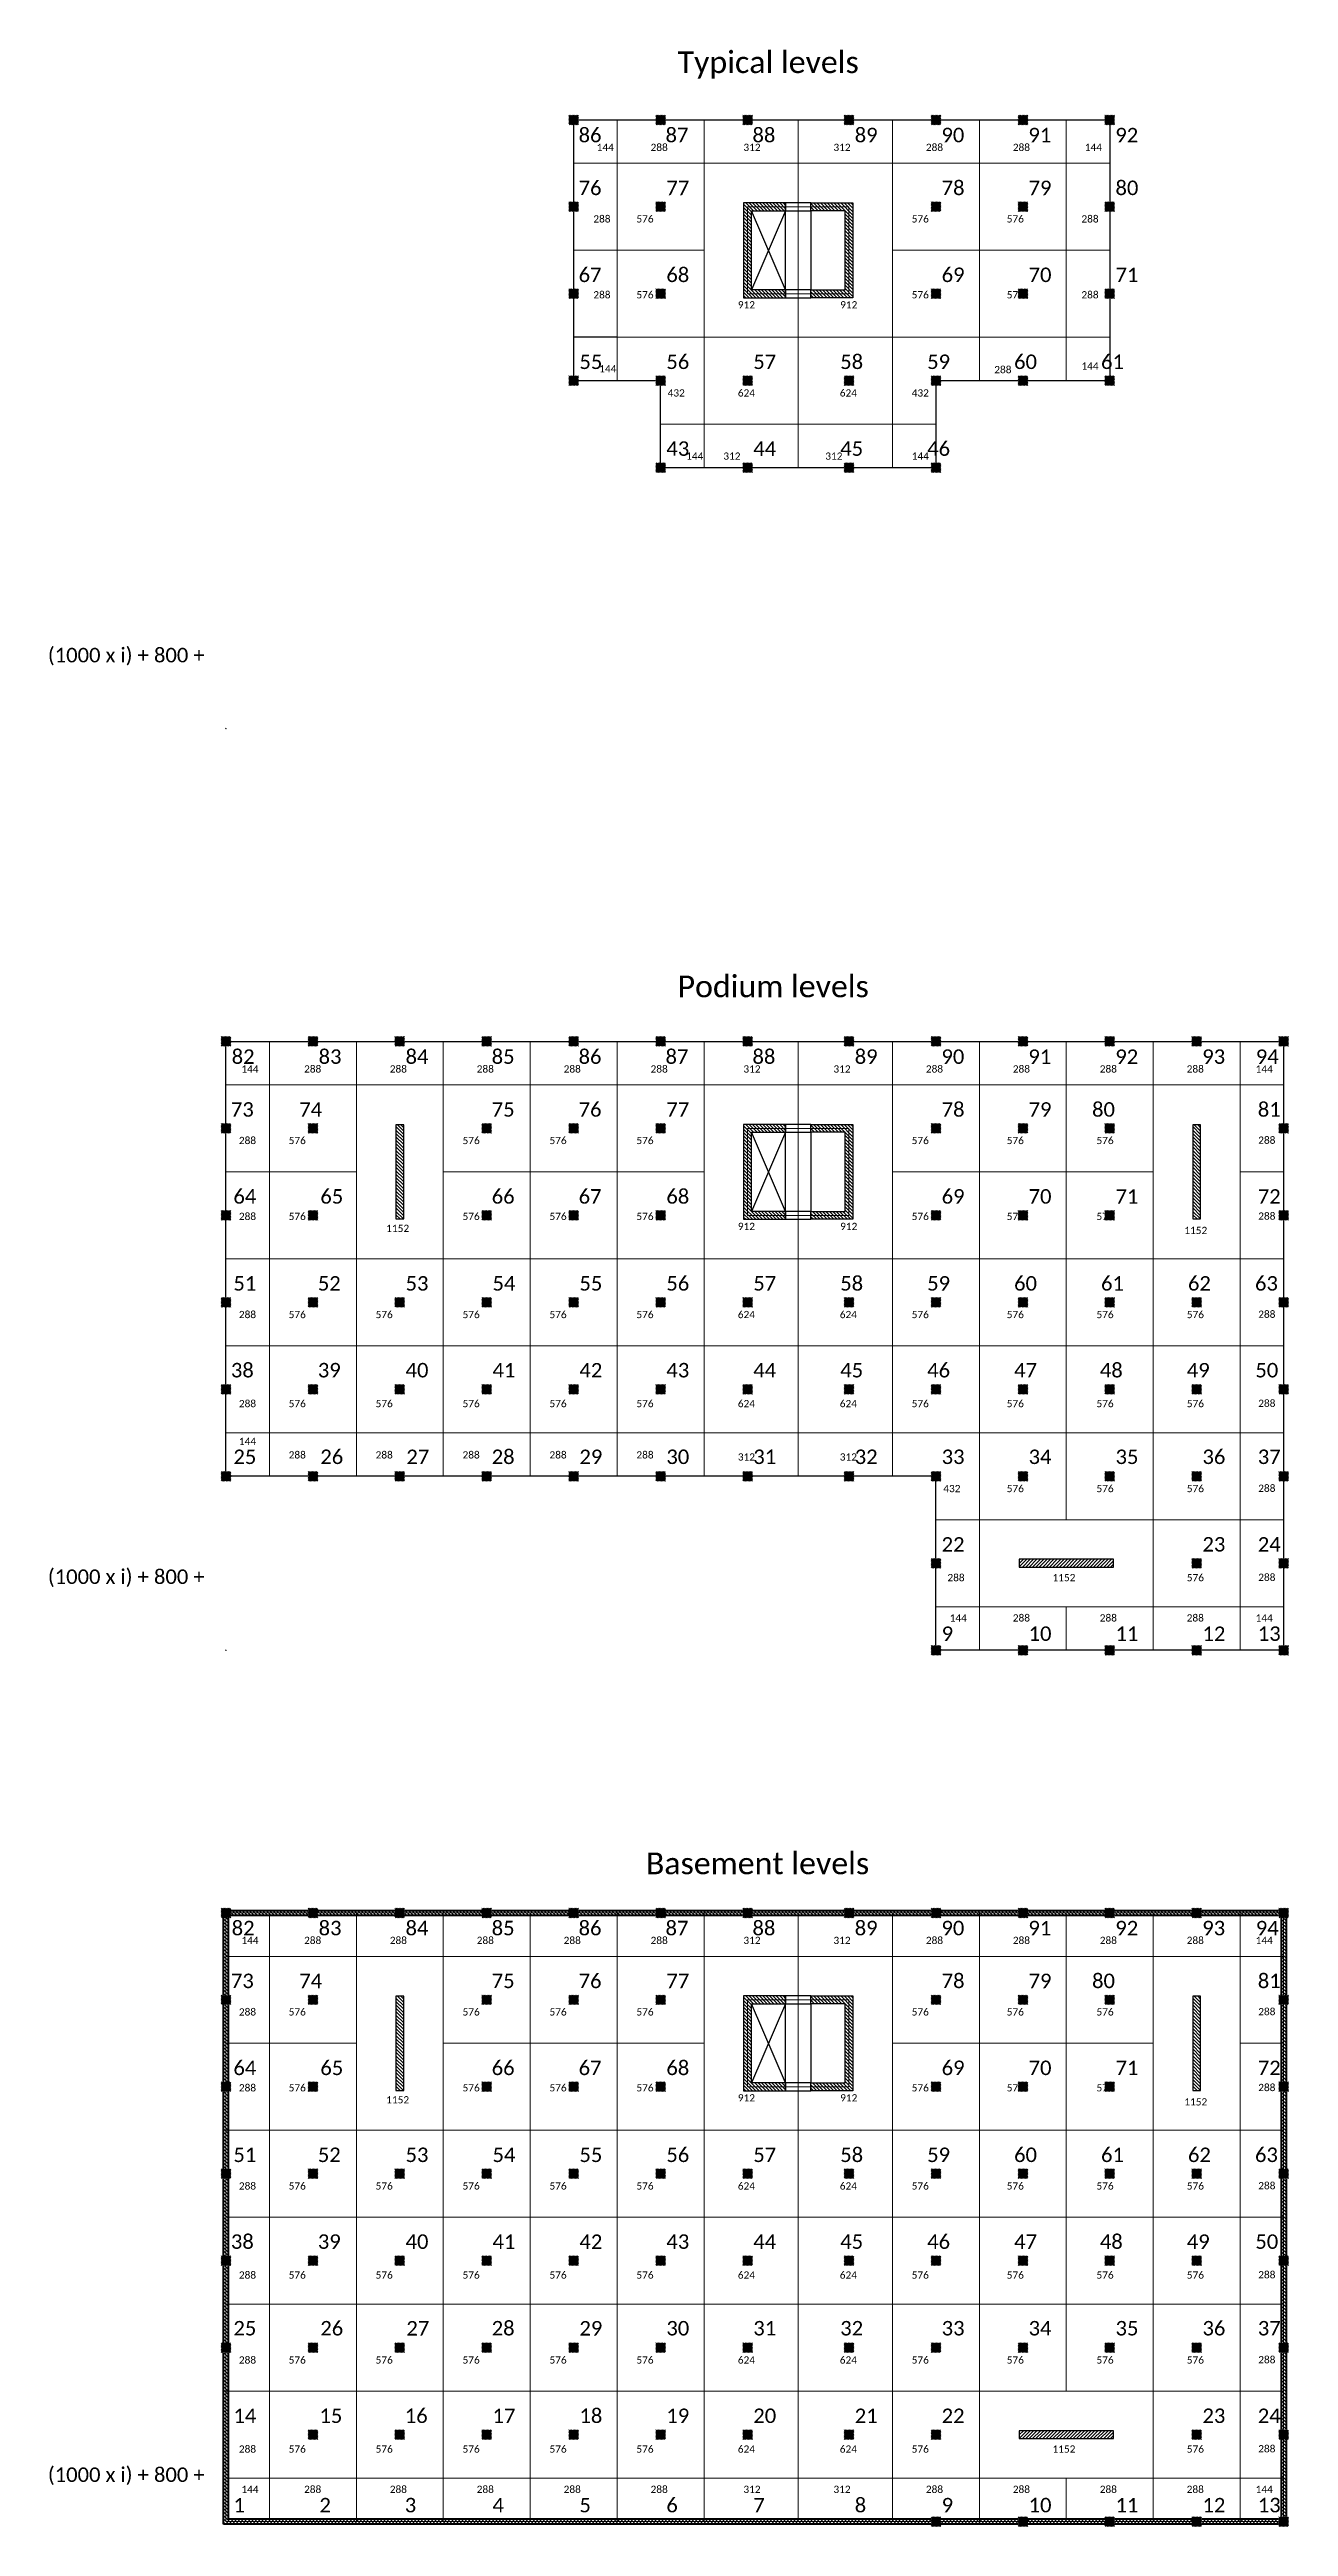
# Model space of a CAD drawing. Header units: inches. Extents: x -30573 to 11520, y -22457 to 4202.
# Drawn here: x -28567 to -24463, y -4001 to 4202 of the extents above; entities that cross this region are included whole.
import ezdxf

# ---------------------------------------------------------------- set-up
doc = ezdxf.new("R2010")
doc.units = ezdxf.units.IN
doc.set_wipeout_variables(frame=1)
doc.header["$PDMODE"] = 35
for name, color, linetype, lineweight in [('CONCRETO1', 6, 'Continuous', 50), ('CONCRETO2', 5, 'Continuous', 30), ('CONCRETO3', 4, 'Continuous', 25), ('CONCRETO7', 8, 'Continuous', 9), ('LAMARILLO', 2, 'Continuous', 15), ('TEXTO', 1, 'Continuous', 13)]:
    doc.layers.add(name, color=color, linetype=linetype, lineweight=lineweight)
doc.styles.add('CopyA1_16', font='calibri.ttf', dxfattribs={"height": 24})
pattern_1 = [(135, (-22807.283, -4080.769), (-5.61266, -5.61266), [])]
pattern_2 = [(135, (-22807.283, -1194.883), (-5.61266, -5.61266), [])]
pattern_3 = [(135, (-22807.283, 1857.094), (-5.61266, -5.61266), [])]

msp = doc.modelspace()

# ---------------------------------------------------------------- texts
at = {"layer": 'LAMARILLO', "char_height": 24, "style": 'CopyA1_16'}
for s, insert, attachment_point in [('144', (-26754.709, 3877.618), 4), ('288', (-26575.985, 3877.618), 4), ('312', (-26268.609, 3877.618), 4), ('312', (-25970.258, 3877.618), 4), ('288', (-25663.985, 3877.618), 4), ('288', (-25375.985, 3877.618), 4), ('144', (-25137.797, 3877.618), 4), ('288', (-26765.601, 3640.742), 4), ('576', (-26622.943, 3640.742), 4), ('576', (-25710.943, 3640.742), 4), ('576', (-25396.149, 3640.742), 4), ('288', (-25148.689, 3640.742), 4), ('288', (-26765.601, 3389.43), 4), ('576', (-26622.943, 3389.43), 4), ('912', (-26286.943, 3356.301), 4), ('912', (-25947.948, 3356.301), 4), ('576', (-25710.943, 3389.43), 4), ('576', (-25396.149, 3389.43), 4), ('288', (-25148.689, 3389.43), 4), ('144', (-26746.202, 3144.549), 4), ('288', (-25437.372, 3141.64), 4), ('144', (-25148.689, 3153.656), 4), ('432', (-26462.616, 3064.397), 6), ('624', (-26286.943, 3064.397), 4), ('624', (-25949.193, 3064.397), 4), ('432', (-25710.943, 3064.397), 4), ('144', (-26458.202, 2855.244), 4), ('312', (-26335.043, 2855.244), 4), ('312', (-25997.292, 2855.244), 4), ('144', (-25710.943, 2855.244), 4), ('144', (-27931.689, 825.641), 4), ('288', (-27723.871, 825.641), 4), ('288', (-27439.985, 825.641), 4), ('288', (-27151.985, 825.641), 4), ('288', (-26863.985, 825.641), 4), ('288', (-26575.985, 825.641), 4), ('312', (-26268.609, 825.641), 4), ('312', (-25970.258, 825.641), 4), ('288', (-25663.985, 825.641), 4), ('288', (-25375.985, 825.641), 4), ('288', (-25087.985, 825.641), 4), ('288', (-24799.985, 825.641), 4), ('144', (-24571.689, 825.641), 4), ('288', (-27939.862, 588.765), 4), ('576', (-27774.943, 588.765), 4), ('576', (-27198.943, 588.765), 4), ('576', (-26910.943, 588.765), 4), ('576', (-26622.943, 588.765), 4), ('576', (-25710.943, 588.765), 4), ('576', (-25396.149, 588.765), 4), ('576', (-25098.877, 588.765), 4), ('288', (-24562.931, 589.822), 4), ('288', (-27939.862, 337.453), 4), ('576', (-27774.943, 337.453), 4), ('576', (-27198.943, 337.453), 4), ('576', (-26910.943, 337.453), 4), ('576', (-26622.943, 337.453), 4), ('576', (-25710.943, 337.453), 4), ('576', (-25396.149, 337.453), 4), ('576', (-25098.877, 337.453), 4), ('288', (-24562.931, 338.509), 4), ('1152', (-27451.734, 297.772), 4), ('912', (-26286.943, 304.324), 4), ('912', (-25947.948, 304.324), 4), ('1152', (-24807.828, 290.944), 4), ('288', (-27939.862, 12.42), 4), ('576', (-27774.943, 12.42), 4), ('576', (-27486.943, 12.42), 4), ('576', (-27198.943, 12.42), 4), ('576', (-26910.943, 12.42), 4), ('576', (-26622.943, 12.42), 4), ('624', (-26286.943, 12.42), 4), ('624', (-25949.193, 12.42), 4), ('576', (-25710.943, 12.42), 4), ('576', (-25396.149, 12.42), 4), ('576', (-25098.877, 12.42), 4), ('576', (-24799.619, 12.42), 4), ('288', (-24562.931, 13.476), 4), ('288', (-27939.862, -282.568), 4), ('576', (-27774.943, -282.568), 4), ('576', (-27486.943, -282.568), 4), ('576', (-27198.943, -282.568), 4), ('576', (-26910.943, -282.568), 4), ('576', (-26622.943, -282.568), 4), ('624', (-26286.943, -282.568), 4), ('624', (-25949.193, -282.568), 4), ('576', (-25710.943, -282.568), 4), ('576', (-25396.149, -282.568), 4), ('576', (-25098.877, -282.568), 4), ('576', (-24799.619, -282.568), 4), ('288', (-24562.931, -281.511), 4), ('144', (-27939.862, -407.488), 4), ('288', (-27774.943, -452.395), 4), ('288', (-27486.943, -452.395), 4), ('288', (-27198.943, -452.395), 4), ('288', (-26910.943, -452.395), 4), ('288', (-26622.943, -452.395), 4), ('312', (-26286.943, -459.257), 4), ('312', (-25949.193, -459.257), 4), ('432', (-25606.254, -563.899), 4), ('576', (-25396.149, -563.899), 4), ('576', (-25098.877, -563.899), 4), ('576', (-24799.619, -563.899), 4), ('288', (-24562.931, -562.842), 4), ('288', (-25592.564, -858.856), 4), ('1152', (-25244.456, -858.856), 4), ('576', (-24799.619, -858.856), 4), ('288', (-24562.931, -857.799), 4), ('144', (-25585.065, -992.255), 4), ('288', (-25375.985, -992.255), 4), ('288', (-25087.985, -992.255), 4), ('288', (-24799.985, -992.255), 4), ('144', (-24571.689, -992.255), 4), ('144', (-27931.689, -2060.245), 4), ('288', (-27723.871, -2060.245), 4), ('288', (-27439.985, -2060.245), 4), ('288', (-27151.985, -2060.245), 4), ('288', (-26863.985, -2060.245), 4), ('288', (-26575.985, -2060.245), 4), ('312', (-26268.609, -2060.245), 4), ('312', (-25970.258, -2060.245), 4), ('288', (-25663.985, -2060.245), 4), ('288', (-25375.985, -2060.245), 4), ('288', (-25087.985, -2060.245), 4), ('288', (-24799.985, -2060.245), 4), ('144', (-24571.689, -2060.245), 4), ('288', (-27939.862, -2297.121), 4), ('576', (-27774.943, -2297.121), 4), ('576', (-27198.943, -2297.121), 4), ('576', (-26910.943, -2297.121), 4), ('576', (-26622.943, -2297.121), 4), ('576', (-25710.943, -2297.121), 4), ('576', (-25396.149, -2297.121), 4), ('576', (-25098.877, -2297.121), 4), ('288', (-24562.931, -2296.064), 4), ('288', (-27939.862, -2548.433), 4), ('576', (-27774.943, -2548.433), 4), ('576', (-27198.943, -2548.433), 4), ('576', (-26910.943, -2548.433), 4), ('576', (-26622.943, -2548.433), 4), ('576', (-25710.943, -2548.433), 4), ('576', (-25396.149, -2548.433), 4), ('576', (-25098.877, -2548.433), 4), ('288', (-24562.931, -2547.377), 4), ('1152', (-27451.734, -2588.114), 4), ('912', (-26286.943, -2581.562), 4), ('912', (-25947.948, -2581.562), 4), ('1152', (-24807.828, -2594.942), 4), ('288', (-27939.862, -2873.466), 4), ('576', (-27774.943, -2873.466), 4), ('576', (-27486.943, -2873.466), 4), ('576', (-27198.943, -2873.466), 4), ('576', (-26910.943, -2873.466), 4), ('576', (-26622.943, -2873.466), 4), ('624', (-26286.943, -2873.466), 4), ('624', (-25949.193, -2873.466), 4), ('576', (-25710.943, -2873.466), 4), ('576', (-25396.149, -2873.466), 4), ('576', (-25098.877, -2873.466), 4), ('576', (-24799.619, -2873.466), 4), ('288', (-24562.931, -2872.41), 4), ('288', (-27939.862, -3168.454), 4), ('576', (-27774.943, -3168.454), 4), ('576', (-27486.943, -3168.454), 4), ('576', (-27198.943, -3168.454), 4), ('576', (-26910.943, -3168.454), 4), ('576', (-26622.943, -3168.454), 4), ('624', (-26286.943, -3168.454), 4), ('624', (-25949.193, -3168.454), 4), ('576', (-25710.943, -3168.454), 4), ('576', (-25396.149, -3168.454), 4), ('576', (-25098.877, -3168.454), 4), ('576', (-24799.619, -3168.454), 4), ('288', (-24562.931, -3167.397), 4), ('288', (-27939.862, -3449.785), 4), ('576', (-27774.943, -3449.785), 4), ('576', (-27486.943, -3449.785), 4), ('576', (-27198.943, -3449.785), 4), ('576', (-26910.943, -3449.785), 4), ('576', (-26622.943, -3449.785), 4), ('624', (-26286.943, -3449.785), 4), ('624', (-25949.193, -3449.785), 4), ('576', (-25710.943, -3449.785), 4), ('576', (-25396.149, -3449.785), 4), ('576', (-25098.877, -3449.785), 4), ('576', (-24799.619, -3449.785), 4), ('288', (-24562.931, -3448.728), 4), ('288', (-27939.862, -3744.742), 4), ('576', (-27774.943, -3744.742), 4), ('576', (-27486.943, -3744.742), 4), ('576', (-27198.943, -3744.742), 4), ('576', (-26910.943, -3744.742), 4), ('576', (-26622.943, -3744.742), 4), ('624', (-26286.943, -3744.742), 4), ('624', (-25949.193, -3744.742), 4), ('576', (-25710.943, -3744.742), 4), ('1152', (-25244.456, -3744.742), 4), ('576', (-24799.619, -3744.742), 4), ('288', (-24562.931, -3743.685), 4), ('144', (-27931.689, -3878.141), 4), ('288', (-27723.871, -3878.141), 4), ('288', (-27439.985, -3878.141), 4), ('288', (-27151.985, -3878.141), 4), ('288', (-26863.985, -3878.141), 4), ('288', (-26575.985, -3878.141), 4), ('312', (-26268.609, -3878.141), 4), ('312', (-25970.258, -3878.141), 4), ('288', (-25663.985, -3878.141), 4), ('288', (-25375.985, -3878.141), 4), ('288', (-25087.985, -3878.141), 4), ('288', (-24799.985, -3878.141), 4), ('144', (-24571.689, -3878.141), 4)]:
    msp.add_mtext(s, dxfattribs=dict(at, insert=insert, attachment_point=attachment_point))
at = {"layer": 'TEXTO', "attachment_point": 4, "style": 'CopyA1_16'}
for s, insert, char_height in [('Typical levels', (-26486.666, 4150.761), 72), ('86', (-26814.472, 3918.335), 48), ('87', (-26526.472, 3918.335), 48), ('88', (-26238.472, 3918.335), 48), ('89', (-25899.745, 3918.335), 48), ('90', (-25612.495, 3918.335), 48), ('91', (-25324.495, 3918.335), 48), ('92', (-25036.495, 3918.335), 48), ('76', (-26814.349, 3743.426), 48), ('77', (-26523.745, 3743.426), 48), ('78', (-25611.745, 3743.426), 48), ('79', (-25323.745, 3743.426), 48), ('80', (-25035.895, 3743.426), 48), ('67', (-26814.349, 3455.426), 48), ('68', (-26523.745, 3455.426), 48), ('69', (-25611.745, 3455.426), 48), ('70', (-25323.745, 3455.426), 48), ('71', (-25035.745, 3455.426), 48), ('55', (-26811.745, 3167.426), 48), ('56', (-26523.745, 3167.426), 48), ('57', (-26235.745, 3167.426), 48), ('58', (-25947.745, 3167.426), 48), ('59', (-25659.745, 3167.426), 48), ('60', (-25371.745, 3167.426), 48), ('61', (-25083.745, 3167.426), 48), ('43', (-26523.745, 2879.966), 48), ('44', (-26235.745, 2879.966), 48), ('45', (-25947.745, 2879.966), 48), ('46', (-25659.745, 2879.966), 48), ('(1000 x i) + 800 +', (-28572.686, 2191.107), 48), ('Podium levels', (-26486.666, 1098.785), 72), ('82', (-27963.745, 866.359), 48), ('83', (-27675.745, 866.359), 48), ('84', (-27387.745, 866.359), 48), ('85', (-27102.472, 866.359), 48), ('86', (-26814.472, 866.359), 48), ('87', (-26526.472, 866.359), 48), ('88', (-26238.472, 866.359), 48), ('89', (-25899.745, 866.359), 48), ('90', (-25612.495, 866.359), 48), ('91', (-25324.495, 866.359), 48), ('92', (-25036.495, 866.359), 48), ('93', (-24748.495, 866.359), 48), ('94', (-24571.018, 866.359), 48), ('73', (-27966.349, 691.449), 48), ('74', (-27739.809, 691.449), 48), ('75', (-27102.349, 691.449), 48), ('76', (-26814.349, 691.449), 48), ('77', (-26523.745, 691.449), 48), ('78', (-25611.745, 691.449), 48), ('79', (-25323.745, 691.449), 48), ('80', (-25113.423, 691.449), 48), ('81', (-24564.458, 691.449), 48), ('64', (-27958.04, 403.449), 48), ('65', (-27670.04, 403.449), 48), ('66', (-27102.349, 403.449), 48), ('67', (-26814.349, 403.449), 48), ('68', (-26523.745, 403.449), 48), ('69', (-25611.745, 403.449), 48), ('70', (-25323.745, 403.449), 48), ('71', (-25035.745, 403.449), 48), ('72', (-24564.458, 403.449), 48), ('51', (-27958.04, 115.449), 48), ('52', (-27678.349, 115.449), 48), ('53', (-27387.745, 115.449), 48), ('54', (-27099.745, 115.449), 48), ('55', (-26811.745, 115.449), 48), ('56', (-26523.745, 115.449), 48), ('57', (-26235.745, 115.449), 48), ('58', (-25947.745, 115.449), 48), ('59', (-25659.745, 115.449), 48), ('60', (-25371.745, 115.449), 48), ('61', (-25083.745, 115.449), 48), ('62', (-24795.745, 115.449), 48), ('63', (-24573.703, 115.449), 48), ('38', (-27966.349, -172.01), 48), ('39', (-27678.349, -172.01), 48), ('40', (-27387.745, -172.01), 48), ('41', (-27099.745, -172.01), 48), ('42', (-26811.745, -172.01), 48), ('43', (-26523.745, -172.01), 48), ('44', (-26235.745, -172.01), 48), ('45', (-25947.745, -172.01), 48), ('46', (-25659.745, -172.01), 48), ('47', (-25371.745, -172.01), 48), ('48', (-25087.611, -172.01), 48), ('49', (-24799.611, -172.01), 48), ('50', (-24572.519, -172.01), 48), ('25', (-27958.04, -458.842), 48), ('26', (-27670.04, -458.842), 48), ('27', (-27385.068, -458.842), 48), ('28', (-27102.349, -458.842), 48), ('29', (-26811.745, -458.842), 48), ('30', (-26523.745, -458.842), 48), ('31', (-26235.745, -458.842), 48), ('32', (-25899.681, -458.842), 48), ('33', (-25611.745, -458.842), 48), ('34', (-25323.745, -458.842), 48), ('35', (-25035.745, -458.842), 48), ('36', (-24747.745, -458.842), 48), ('37', (-24564.458, -458.842), 48), ('22', (-25611.745, -748.694), 48), ('23', (-24747.745, -748.694), 48), ('24', (-24564.458, -748.694), 48), ('(1000 x i) + 800 +', (-28572.686, -860.87), 48), ('9', (-25611.745, -1044.584), 48), ('10', (-25323.745, -1044.584), 48), ('11', (-25035.745, -1044.584), 48), ('12', (-24747.745, -1044.584), 48), ('13', (-24564.458, -1044.584), 48), ('Basement levels', (-26591.507, -1805.481), 72), ('82', (-27963.745, -2019.527), 48), ('83', (-27675.745, -2019.527), 48), ('84', (-27387.745, -2019.527), 48), ('85', (-27102.472, -2019.527), 48), ('86', (-26814.472, -2019.527), 48), ('87', (-26526.472, -2019.527), 48), ('88', (-26238.472, -2019.527), 48), ('89', (-25899.745, -2019.527), 48), ('90', (-25612.495, -2019.527), 48), ('91', (-25324.495, -2019.527), 48), ('92', (-25036.495, -2019.527), 48), ('93', (-24748.495, -2019.527), 48), ('94', (-24571.018, -2019.527), 48), ('73', (-27966.349, -2194.437), 48), ('74', (-27739.809, -2194.437), 48), ('75', (-27102.349, -2194.437), 48), ('76', (-26814.349, -2194.437), 48), ('77', (-26523.745, -2194.437), 48), ('78', (-25611.745, -2194.437), 48), ('79', (-25323.745, -2194.437), 48), ('80', (-25113.423, -2194.437), 48), ('81', (-24564.458, -2194.437), 48), ('64', (-27958.04, -2482.437), 48), ('65', (-27670.04, -2482.437), 48), ('66', (-27102.349, -2482.437), 48), ('67', (-26814.349, -2482.437), 48), ('68', (-26523.745, -2482.437), 48), ('69', (-25611.745, -2482.437), 48), ('70', (-25323.745, -2482.437), 48), ('71', (-25035.745, -2482.437), 48), ('72', (-24564.458, -2482.437), 48), ('51', (-27958.04, -2770.437), 48), ('52', (-27678.349, -2770.437), 48), ('53', (-27387.745, -2770.437), 48), ('54', (-27099.745, -2770.437), 48), ('55', (-26811.745, -2770.437), 48), ('56', (-26523.745, -2770.437), 48), ('57', (-26235.745, -2770.437), 48), ('58', (-25947.745, -2770.437), 48), ('59', (-25659.745, -2770.437), 48), ('60', (-25371.745, -2770.437), 48), ('61', (-25083.745, -2770.437), 48), ('62', (-24795.745, -2770.437), 48), ('63', (-24573.703, -2770.437), 48), ('38', (-27966.349, -3057.896), 48), ('39', (-27678.349, -3057.896), 48), ('40', (-27387.745, -3057.896), 48), ('41', (-27099.745, -3057.896), 48), ('42', (-26811.745, -3057.896), 48), ('43', (-26523.745, -3057.896), 48), ('44', (-26235.745, -3057.896), 48), ('45', (-25947.745, -3057.896), 48), ('46', (-25659.745, -3057.896), 48), ('47', (-25371.745, -3057.896), 48), ('48', (-25087.611, -3057.896), 48), ('49', (-24799.611, -3057.896), 48), ('50', (-24572.519, -3057.896), 48), ('25', (-27958.04, -3344.728), 48), ('26', (-27670.04, -3344.728), 48), ('27', (-27385.068, -3344.728), 48), ('28', (-27102.349, -3344.728), 48), ('29', (-26811.745, -3344.728), 48), ('30', (-26523.745, -3344.728), 48), ('31', (-26235.745, -3344.728), 48), ('32', (-25947.745, -3344.728), 48), ('33', (-25611.745, -3344.728), 48), ('34', (-25323.745, -3344.728), 48), ('35', (-25035.745, -3344.728), 48), ('36', (-24747.745, -3344.728), 48), ('37', (-24564.458, -3344.728), 48), ('16', (-27390.349, -3634.58), 48), ('18', (-26811.745, -3634.58), 48), ('14', (-27958.04, -3634.58), 48), ('15', (-27673.068, -3634.58), 48), ('17', (-27099.745, -3634.58), 48), ('19', (-26523.745, -3634.58), 48), ('20', (-26235.745, -3634.58), 48), ('21', (-25899.745, -3634.58), 48), ('22', (-25611.745, -3634.58), 48), ('23', (-24747.745, -3634.58), 48), ('24', (-24564.458, -3634.58), 48), ('(1000 x i) + 800 +', (-28572.686, -3834.686), 48), ('1', (-27958.04, -3930.47), 48), ('2', (-27673.068, -3930.47), 48), ('3', (-27390.349, -3930.47), 48), ('4', (-27099.745, -3930.47), 48), ('5', (-26811.745, -3930.47), 48), ('6', (-26523.745, -3930.47), 48), ('7', (-26235.745, -3930.47), 48), ('8', (-25899.745, -3930.47), 48), ('9', (-25611.745, -3930.47), 48), ('10', (-25323.745, -3930.47), 48), ('11', (-25035.745, -3930.47), 48), ('12', (-24747.745, -3930.47), 48), ('13', (-24564.458, -3930.47), 48)]:
    msp.add_mtext(s, dxfattribs=dict(at, insert=insert, char_height=char_height))

# ---------------------------------------------------------------- blocks, each defined once
blk = doc.blocks.new('C32x32')
blk.add_wipeout([(-16, -16), (16, -16), (16, 16), (-16, 16)]).dxf.layer = 'CONCRETO2'
at = {"layer": 'CONCRETO7'}
h = blk.add_hatch(dxfattribs=at)
h.set_pattern_fill('ANSI31', color=256)
h.set_pattern_definition([(45, (8374.7102, -1283.7708), (-2.245064, 2.245064), [])])
h.paths.add_polyline_path([(-16, -16), (16, -16), (16, 16), (-16, 16)])

# ---------------------------------------------------------------- hatches: boundary and pattern name
at = {"layer": 'CONCRETO7'}
h = msp.add_hatch(dxfattribs=at)
h.set_pattern_fill('ANSI31', color=256, scale=2.5, angle=90)
h.set_pattern_definition(pattern_3)
h.paths.add_polyline_path([(-26128.78, 3405.895), (-26241.78, 3405.895), (-26241.78, 3667.895), (-26128.78, 3667.895), (-26128.78, 3693.895), (-26267.78, 3693.895), (-26267.78, 3379.895), (-26128.78, 3379.895)])
h = msp.add_hatch(dxfattribs=at)
h.set_pattern_fill('ANSI31', color=256, scale=2.5, angle=90)
h.set_pattern_definition(pattern_3)
h.paths.add_polyline_path([(-26044.78, 3405.895), (-25931.78, 3405.895), (-25931.78, 3667.895), (-26044.78, 3667.895), (-26044.78, 3693.895), (-25905.78, 3693.895), (-25905.78, 3379.895), (-26044.78, 3379.895)])
h = msp.add_hatch(dxfattribs=at)
h.set_pattern_fill('ANSI31', color=256, scale=2.5, angle=90)
h.set_pattern_definition([(135, (-21069.812, -13696.403), (-5.61266, -5.61266), [])])
h.paths.add_polyline_path([(-27419.78, 640.918), (-27419.78, 328.918), (-27393.78, 328.918), (-27393.78, 640.918)])
h = msp.add_hatch(dxfattribs=at)
h.set_pattern_fill('ANSI31', color=256, scale=2.5, angle=90)
h.set_pattern_definition(pattern_2)
h.paths.add_polyline_path([(-26128.78, 353.918), (-26241.78, 353.918), (-26241.78, 615.918), (-26128.78, 615.918), (-26128.78, 641.918), (-26267.78, 641.918), (-26267.78, 327.918), (-26128.78, 327.918)])
h = msp.add_hatch(dxfattribs=at)
h.set_pattern_fill('ANSI31', color=256, scale=2.5, angle=90)
h.set_pattern_definition(pattern_2)
h.paths.add_polyline_path([(-26044.78, 353.918), (-25931.78, 353.918), (-25931.78, 615.918), (-26044.78, 615.918), (-26044.78, 641.918), (-25905.78, 641.918), (-25905.78, 327.918), (-26044.78, 327.918)])
h = msp.add_hatch(dxfattribs=at)
h.set_pattern_fill('ANSI31', color=256, scale=2.5, angle=90)
h.set_pattern_definition([(135, (-18429.812, -13696.403), (-5.61266, -5.61266), [])])
h.paths.add_polyline_path([(-24779.78, 640.918), (-24779.78, 328.918), (-24753.78, 328.918), (-24753.78, 640.918)])
h = msp.add_hatch(dxfattribs=at)
h.set_pattern_fill('ANSI31', color=256, scale=2.5)
h.set_pattern_definition([(45, (-39380.1015, -7148.049), (-5.61266, 5.61266), [])])
h.paths.add_polyline_path([(-25042.78, -798.082), (-25354.78, -798.082), (-25354.78, -824.082), (-25042.78, -824.082)])
h = msp.add_hatch(dxfattribs=at)
h.set_pattern_fill('ANSI31', color=256, scale=2.5, angle=90)
h.set_pattern_definition([(135, (-10957.276, 5640), (-5.61266, -5.61266), [])])
h.paths.add_polyline_path([(-27990.78, -3992.968), (-27990.78, -1960.968), (-24470.78, -1960.968), (-24470.78, -3992.968)])
h.paths.add_polyline_path([(-27974.78, -3976.968), (-27974.78, -1976.968), (-24486.78, -1976.968), (-24486.78, -3976.968)], flags=16)
h = msp.add_hatch(dxfattribs=at)
h.set_pattern_fill('ANSI31', color=256, scale=2.5, angle=90)
h.set_pattern_definition([(135, (-21069.812, -16582.289), (-5.61266, -5.61266), [])])
h.paths.add_polyline_path([(-27419.78, -2244.968), (-27419.78, -2556.968), (-27393.78, -2556.968), (-27393.78, -2244.968)])
h = msp.add_hatch(dxfattribs=at)
h.set_pattern_fill('ANSI31', color=256, scale=2.5, angle=90)
h.set_pattern_definition(pattern_1)
h.paths.add_polyline_path([(-26128.78, -2531.968), (-26241.78, -2531.968), (-26241.78, -2269.968), (-26128.78, -2269.968), (-26128.78, -2243.968), (-26267.78, -2243.968), (-26267.78, -2557.968), (-26128.78, -2557.968)])
h = msp.add_hatch(dxfattribs=at)
h.set_pattern_fill('ANSI31', color=256, scale=2.5, angle=90)
h.set_pattern_definition(pattern_1)
h.paths.add_polyline_path([(-26044.78, -2531.968), (-25931.78, -2531.968), (-25931.78, -2269.968), (-26044.78, -2269.968), (-26044.78, -2243.968), (-25905.78, -2243.968), (-25905.78, -2557.968), (-26044.78, -2557.968)])
h = msp.add_hatch(dxfattribs=at)
h.set_pattern_fill('ANSI31', color=256, scale=2.5, angle=90)
h.set_pattern_definition([(135, (-18429.812, -16582.289), (-5.61266, -5.61266), [])])
h.paths.add_polyline_path([(-24779.78, -2244.968), (-24779.78, -2556.968), (-24753.78, -2556.968), (-24753.78, -2244.968)])
h = msp.add_hatch(dxfattribs=at)
h.set_pattern_fill('ANSI31', color=256, scale=2.5)
h.set_pattern_definition([(45, (-39380.1015, -10033.935), (-5.61266, 5.61266), [])])
h.paths.add_polyline_path([(-25042.78, -3683.968), (-25354.78, -3683.968), (-25354.78, -3709.968), (-25042.78, -3709.968)])

# ---------------------------------------------------------------- linework, layer by layer
at = {"layer": 'CONCRETO1'}
for points in [[(-27990.78, -3992.968), (-27990.78, -1960.968), (-24470.78, -1960.968), (-24470.78, -3992.968)], [(-27974.78, -3976.968), (-27974.78, -1976.968), (-24486.78, -1976.968), (-24486.78, -3976.968)]]:
    msp.add_lwpolyline(points, close=True, dxfattribs=at)
at = {"layer": 'CONCRETO3'}
for p, q in [((-26128.78, 3405.895), (-26241.78, 3667.895)), ((-26128.78, 3667.895), (-26241.78, 3405.895)), ((-26128.78, 3405.895), (-26128.78, 3667.895)), ((-26044.78, 3667.895), (-26044.78, 3405.895)), ((-26128.78, 353.918), (-26241.78, 615.918)), ((-26128.78, 615.918), (-26241.78, 353.918)), ((-26128.78, 353.918), (-26128.78, 615.918)), ((-26044.78, 615.918), (-26044.78, 353.918)), ((-26128.78, -2531.968), (-26241.78, -2269.968)), ((-26128.78, -2269.968), (-26241.78, -2531.968)), ((-26128.78, -2531.968), (-26128.78, -2269.968)), ((-26044.78, -2269.968), (-26044.78, -2531.968))]:
    msp.add_line(p, q, dxfattribs=at)
for points in [[(-25630.78, 3104.895), (-25630.78, 2816.895), (-26542.78, 2816.895), (-26542.78, 3104.895), (-26830.78, 3104.895), (-26830.78, 3968.895), (-25054.78, 3968.895), (-25054.78, 3104.895)], [(-26128.78, 3405.895), (-26241.78, 3405.895), (-26241.78, 3667.895), (-26128.78, 3667.895), (-26128.78, 3693.895), (-26267.78, 3693.895), (-26267.78, 3379.895), (-26128.78, 3379.895)], [(-26128.78, 3667.895), (-26044.78, 3667.895), (-26044.78, 3693.895), (-26128.78, 3693.895)], [(-26044.78, 3405.895), (-25931.78, 3405.895), (-25931.78, 3667.895), (-26044.78, 3667.895), (-26044.78, 3693.895), (-25905.78, 3693.895), (-25905.78, 3379.895), (-26044.78, 3379.895)], [(-26128.78, 3379.895), (-26044.78, 3379.895), (-26044.78, 3405.895), (-26128.78, 3405.895)], [(-25630.78, -1099.082), (-25630.78, -523.082), (-27982.78, -523.082), (-27982.78, 916.918), (-24478.78, 916.918), (-24478.78, -1099.082)], [(-27419.78, 640.918), (-27419.78, 328.918), (-27393.78, 328.918), (-27393.78, 640.918)], [(-26128.78, 353.918), (-26241.78, 353.918), (-26241.78, 615.918), (-26128.78, 615.918), (-26128.78, 641.918), (-26267.78, 641.918), (-26267.78, 327.918), (-26128.78, 327.918)], [(-26128.78, 615.918), (-26044.78, 615.918), (-26044.78, 641.918), (-26128.78, 641.918)], [(-26044.78, 353.918), (-25931.78, 353.918), (-25931.78, 615.918), (-26044.78, 615.918), (-26044.78, 641.918), (-25905.78, 641.918), (-25905.78, 327.918), (-26044.78, 327.918)], [(-24779.78, 640.918), (-24779.78, 328.918), (-24753.78, 328.918), (-24753.78, 640.918)], [(-26128.78, 327.918), (-26044.78, 327.918), (-26044.78, 353.918), (-26128.78, 353.918)], [(-25042.78, -798.082), (-25354.78, -798.082), (-25354.78, -824.082), (-25042.78, -824.082)], [(-27419.78, -2244.968), (-27419.78, -2556.968), (-27393.78, -2556.968), (-27393.78, -2244.968)], [(-26128.78, -2531.968), (-26241.78, -2531.968), (-26241.78, -2269.968), (-26128.78, -2269.968), (-26128.78, -2243.968), (-26267.78, -2243.968), (-26267.78, -2557.968), (-26128.78, -2557.968)], [(-26128.78, -2269.968), (-26044.78, -2269.968), (-26044.78, -2243.968), (-26128.78, -2243.968)], [(-26044.78, -2531.968), (-25931.78, -2531.968), (-25931.78, -2269.968), (-26044.78, -2269.968), (-26044.78, -2243.968), (-25905.78, -2243.968), (-25905.78, -2557.968), (-26044.78, -2557.968)], [(-24779.78, -2244.968), (-24779.78, -2556.968), (-24753.78, -2556.968), (-24753.78, -2244.968)], [(-26128.78, -2557.968), (-26044.78, -2557.968), (-26044.78, -2531.968), (-26128.78, -2531.968)], [(-25042.78, -3683.968), (-25354.78, -3683.968), (-25354.78, -3709.968), (-25042.78, -3709.968)]]:
    msp.add_lwpolyline(points, close=True, dxfattribs=at)
at = {"layer": 'LAMARILLO'}
for points in [[(-26830.78, 3824.895), (-26686.78, 3824.895), (-26686.78, 3968.895), (-26830.78, 3968.895)], [(-26686.78, 3824.895), (-26398.78, 3824.895), (-26398.78, 3968.895), (-26686.78, 3968.895)], [(-26398.78, 3824.895), (-26086.78, 3824.895), (-26086.78, 3968.895), (-26398.78, 3968.895)], [(-26086.78, 3824.895), (-25774.78, 3824.895), (-25774.78, 3968.895), (-26086.78, 3968.895)], [(-25774.78, 3824.895), (-25486.78, 3824.895), (-25486.78, 3968.895), (-25774.78, 3968.895)], [(-25486.78, 3824.895), (-25198.78, 3824.895), (-25198.78, 3968.895), (-25486.78, 3968.895)], [(-25198.78, 3824.895), (-25054.78, 3824.895), (-25054.78, 3968.895), (-25198.78, 3968.895)], [(-26830.78, 3824.895), (-26686.78, 3824.895), (-26686.78, 3536.895), (-26830.78, 3536.895)], [(-26686.78, 3824.895), (-26398.78, 3824.895), (-26398.78, 3536.895), (-26686.78, 3536.895)], [(-26398.78, 3824.895), (-26086.78, 3824.895), (-26086.78, 3248.895), (-26398.78, 3248.895)], [(-25774.78, 3824.895), (-26086.78, 3824.895), (-26086.78, 3248.895), (-25774.78, 3248.895)], [(-25774.78, 3824.895), (-25486.78, 3824.895), (-25486.78, 3536.895), (-25774.78, 3536.895)], [(-25486.78, 3824.895), (-25198.78, 3824.895), (-25198.78, 3536.895), (-25486.78, 3536.895)], [(-25198.78, 3824.895), (-25054.78, 3824.895), (-25054.78, 3536.895), (-25198.78, 3536.895)], [(-26254.78, 3680.895), (-25918.78, 3680.895), (-25918.78, 3392.895), (-26254.78, 3392.895)], [(-26830.78, 3536.895), (-26686.78, 3536.895), (-26686.78, 3248.895), (-26830.78, 3248.895)], [(-26686.78, 3536.895), (-26398.78, 3536.895), (-26398.78, 3248.895), (-26686.78, 3248.895)], [(-25774.78, 3536.895), (-25486.78, 3536.895), (-25486.78, 3248.895), (-25774.78, 3248.895)], [(-25486.78, 3536.895), (-25198.78, 3536.895), (-25198.78, 3248.895), (-25486.78, 3248.895)], [(-25198.78, 3536.895), (-25054.78, 3536.895), (-25054.78, 3248.895), (-25198.78, 3248.895)], [(-26830.78, 3250.2), (-26686.78, 3250.2), (-26686.78, 3106.2), (-26830.78, 3106.2)], [(-26398.78, 3248.895), (-26686.78, 3248.895), (-26686.78, 3104.895), (-26542.78, 3104.895), (-26542.78, 2960.895), (-26398.78, 2960.895)], [(-26398.78, 3248.895), (-26086.78, 3248.895), (-26086.78, 2960.895), (-26398.78, 2960.895)], [(-25774.78, 3248.895), (-26086.78, 3248.895), (-26086.78, 2960.895), (-25774.78, 2960.895)], [(-25774.78, 3248.895), (-25486.78, 3248.895), (-25486.78, 3104.895), (-25630.78, 3104.895), (-25630.78, 2960.895), (-25774.78, 2960.895)], [(-25486.78, 3248.895), (-25198.78, 3248.895), (-25198.78, 3104.895), (-25486.78, 3104.895)], [(-25198.78, 3248.895), (-25054.78, 3248.895), (-25054.78, 3104.895), (-25198.78, 3104.895)], [(-26542.78, 2960.895), (-26398.78, 2960.895), (-26398.78, 2816.895), (-26542.78, 2816.895)], [(-26398.78, 2960.895), (-26086.78, 2960.895), (-26086.78, 2816.895), (-26398.78, 2816.895)], [(-25774.78, 2960.895), (-26086.78, 2960.895), (-26086.78, 2816.895), (-25774.78, 2816.895)], [(-25774.78, 2960.895), (-25630.78, 2960.895), (-25630.78, 2816.895), (-25774.78, 2816.895)], [(-27982.78, 916.918), (-27838.78, 916.918), (-27838.78, 772.918), (-27982.78, 772.918)], [(-27838.78, 772.918), (-27550.78, 772.918), (-27550.78, 916.918), (-27838.78, 916.918)], [(-27550.78, 772.918), (-27262.78, 772.918), (-27262.78, 916.918), (-27550.78, 916.918)], [(-27262.78, 772.918), (-26974.78, 772.918), (-26974.78, 916.918), (-27262.78, 916.918)], [(-26974.78, 772.918), (-26686.78, 772.918), (-26686.78, 916.918), (-26974.78, 916.918)], [(-26686.78, 772.918), (-26398.78, 772.918), (-26398.78, 916.918), (-26686.78, 916.918)], [(-26398.78, 772.918), (-26086.78, 772.918), (-26086.78, 916.918), (-26398.78, 916.918)], [(-26086.78, 772.918), (-25774.78, 772.918), (-25774.78, 916.918), (-26086.78, 916.918)], [(-25774.78, 772.918), (-25486.78, 772.918), (-25486.78, 916.918), (-25774.78, 916.918)], [(-25486.78, 772.918), (-25198.78, 772.918), (-25198.78, 916.918), (-25486.78, 916.918)], [(-25198.78, 772.918), (-24910.78, 772.918), (-24910.78, 916.918), (-25198.78, 916.918)], [(-24910.78, 772.918), (-24622.78, 772.918), (-24622.78, 916.918), (-24910.78, 916.918)], [(-24478.78, 916.918), (-24622.78, 916.918), (-24622.78, 772.918), (-24478.78, 772.918)], [(-27982.78, 484.918), (-27838.78, 484.918), (-27838.78, 772.918), (-27982.78, 772.918)], [(-27838.78, 772.918), (-27550.78, 772.918), (-27550.78, 484.918), (-27838.78, 484.918)], [(-27550.78, 772.918), (-27262.78, 772.918), (-27262.78, 196.918), (-27550.78, 196.918)], [(-27262.78, 772.918), (-26974.78, 772.918), (-26974.78, 484.918), (-27262.78, 484.918)], [(-26974.78, 772.918), (-26686.78, 772.918), (-26686.78, 484.918), (-26974.78, 484.918)], [(-26686.78, 772.918), (-26398.78, 772.918), (-26398.78, 484.918), (-26686.78, 484.918)], [(-26398.78, 772.918), (-26086.78, 772.918), (-26086.78, 196.918), (-26398.78, 196.918)], [(-25774.78, 772.918), (-26086.78, 772.918), (-26086.78, 196.918), (-25774.78, 196.918)], [(-25774.78, 772.918), (-25486.78, 772.918), (-25486.78, 484.918), (-25774.78, 484.918)], [(-25486.78, 772.918), (-25198.78, 772.918), (-25198.78, 484.918), (-25486.78, 484.918)], [(-25198.78, 772.918), (-24910.78, 772.918), (-24910.78, 484.918), (-25198.78, 484.918)], [(-24910.78, 772.918), (-24622.78, 772.918), (-24622.78, 196.918), (-24910.78, 196.918)], [(-24622.78, 484.918), (-24478.78, 484.918), (-24478.78, 772.918), (-24622.78, 772.918)], [(-26254.78, 628.918), (-25918.78, 628.918), (-25918.78, 340.918), (-26254.78, 340.918)], [(-27982.78, 196.918), (-27838.78, 196.918), (-27838.78, 484.918), (-27982.78, 484.918)], [(-27838.78, 484.918), (-27550.78, 484.918), (-27550.78, 196.918), (-27838.78, 196.918)], [(-27262.78, 484.918), (-26974.78, 484.918), (-26974.78, 196.918), (-27262.78, 196.918)], [(-26974.78, 484.918), (-26686.78, 484.918), (-26686.78, 196.918), (-26974.78, 196.918)], [(-26686.78, 484.918), (-26398.78, 484.918), (-26398.78, 196.918), (-26686.78, 196.918)], [(-25774.78, 484.918), (-25486.78, 484.918), (-25486.78, 196.918), (-25774.78, 196.918)], [(-25486.78, 484.918), (-25198.78, 484.918), (-25198.78, 196.918), (-25486.78, 196.918)], [(-25198.78, 484.918), (-24910.78, 484.918), (-24910.78, 196.918), (-25198.78, 196.918)], [(-24622.78, 196.918), (-24478.78, 196.918), (-24478.78, 484.918), (-24622.78, 484.918)], [(-27982.78, -91.082), (-27838.78, -91.082), (-27838.78, 196.918), (-27982.78, 196.918)], [(-27838.78, 196.918), (-27550.78, 196.918), (-27550.78, -91.082), (-27838.78, -91.082)], [(-27550.78, 196.918), (-27262.78, 196.918), (-27262.78, -91.082), (-27550.78, -91.082)], [(-27262.78, 196.918), (-26974.78, 196.918), (-26974.78, -91.082), (-27262.78, -91.082)], [(-26974.78, 196.918), (-26686.78, 196.918), (-26686.78, -91.082), (-26974.78, -91.082)], [(-26686.78, 196.918), (-26398.78, 196.918), (-26398.78, -91.082), (-26686.78, -91.082)], [(-26398.78, 196.918), (-26086.78, 196.918), (-26086.78, -91.082), (-26398.78, -91.082)], [(-25774.78, 196.918), (-26086.78, 196.918), (-26086.78, -91.082), (-25774.78, -91.082)], [(-25774.78, 196.918), (-25486.78, 196.918), (-25486.78, -91.082), (-25774.78, -91.082)], [(-25486.78, 196.918), (-25198.78, 196.918), (-25198.78, -91.082), (-25486.78, -91.082)], [(-25198.78, 196.918), (-24910.78, 196.918), (-24910.78, -91.082), (-25198.78, -91.082)], [(-24910.78, 196.918), (-24622.78, 196.918), (-24622.78, -91.082), (-24910.78, -91.082)], [(-24622.78, -91.082), (-24478.78, -91.082), (-24478.78, 196.918), (-24622.78, 196.918)], [(-27982.78, -379.082), (-27838.78, -379.082), (-27838.78, -91.082), (-27982.78, -91.082)], [(-27838.78, -91.082), (-27550.78, -91.082), (-27550.78, -379.082), (-27838.78, -379.082)], [(-27550.78, -91.082), (-27262.78, -91.082), (-27262.78, -379.082), (-27550.78, -379.082)], [(-27262.78, -91.082), (-26974.78, -91.082), (-26974.78, -379.082), (-27262.78, -379.082)], [(-26974.78, -91.082), (-26686.78, -91.082), (-26686.78, -379.082), (-26974.78, -379.082)], [(-26686.78, -91.082), (-26398.78, -91.082), (-26398.78, -379.082), (-26686.78, -379.082)], [(-26398.78, -91.082), (-26086.78, -91.082), (-26086.78, -379.082), (-26398.78, -379.082)], [(-25774.78, -91.082), (-26086.78, -91.082), (-26086.78, -379.082), (-25774.78, -379.082)], [(-25774.78, -91.082), (-25486.78, -91.082), (-25486.78, -379.082), (-25774.78, -379.082)], [(-25486.78, -91.082), (-25198.78, -91.082), (-25198.78, -379.082), (-25486.78, -379.082)], [(-25198.78, -91.082), (-24910.78, -91.082), (-24910.78, -379.082), (-25198.78, -379.082)], [(-24910.78, -91.082), (-24622.78, -91.082), (-24622.78, -379.082), (-24910.78, -379.082)], [(-24622.78, -379.082), (-24478.78, -379.082), (-24478.78, -91.082), (-24622.78, -91.082)], [(-27982.78, -523.082), (-27838.78, -523.082), (-27838.78, -379.082), (-27982.78, -379.082)], [(-27838.78, -379.082), (-27550.78, -379.082), (-27550.78, -523.082), (-27838.78, -523.082)], [(-27550.78, -379.082), (-27262.78, -379.082), (-27262.78, -523.082), (-27550.78, -523.082)], [(-27262.78, -379.082), (-26974.78, -379.082), (-26974.78, -523.082), (-27262.78, -523.082)], [(-26974.78, -379.082), (-26686.78, -379.082), (-26686.78, -523.082), (-26974.78, -523.082)], [(-26686.78, -379.082), (-26398.78, -379.082), (-26398.78, -523.082), (-26686.78, -523.082)], [(-26398.78, -379.082), (-26086.78, -379.082), (-26086.78, -523.082), (-26398.78, -523.082)], [(-25774.78, -379.082), (-26086.78, -379.082), (-26086.78, -523.082), (-25774.78, -523.082)], [(-25774.78, -379.082), (-25486.78, -379.082), (-25486.78, -667.082), (-25630.78, -667.082), (-25630.78, -523.082), (-25774.78, -523.082)], [(-25486.78, -379.082), (-25198.78, -379.082), (-25198.78, -667.082), (-25486.78, -667.082)], [(-25198.78, -379.082), (-24910.78, -379.082), (-24910.78, -667.082), (-25198.78, -667.082)], [(-24910.78, -379.082), (-24622.78, -379.082), (-24622.78, -667.082), (-24910.78, -667.082)], [(-24622.78, -667.082), (-24478.78, -667.082), (-24478.78, -379.082), (-24622.78, -379.082)], [(-25630.78, -667.082), (-25486.78, -667.082), (-25486.78, -955.082), (-25630.78, -955.082)], [(-25486.78, -667.082), (-24910.78, -667.082), (-24910.78, -955.082), (-25486.78, -955.082)], [(-24910.78, -667.082), (-24622.78, -667.082), (-24622.78, -955.082), (-24910.78, -955.082)], [(-24622.78, -955.082), (-24478.78, -955.082), (-24478.78, -667.082), (-24622.78, -667.082)], [(-25630.78, -955.082), (-25486.78, -955.082), (-25486.78, -1099.082), (-25630.78, -1099.082)], [(-25486.78, -955.082), (-25198.78, -955.082), (-25198.78, -1099.082), (-25486.78, -1099.082)], [(-25198.78, -955.082), (-24910.78, -955.082), (-24910.78, -1099.082), (-25198.78, -1099.082)], [(-24910.78, -955.082), (-24622.78, -955.082), (-24622.78, -1099.082), (-24910.78, -1099.082)], [(-24478.78, -1099.082), (-24622.78, -1099.082), (-24622.78, -955.082), (-24478.78, -955.082)], [(-27982.78, -1968.968), (-24478.78, -1968.968), (-24478.78, -3984.968), (-27982.78, -3984.968)], [(-27982.78, -1968.968), (-27838.78, -1968.968), (-27838.78, -2112.968), (-27982.78, -2112.968)], [(-27838.78, -2112.968), (-27550.78, -2112.968), (-27550.78, -1968.968), (-27838.78, -1968.968)], [(-27550.78, -2112.968), (-27262.78, -2112.968), (-27262.78, -1968.968), (-27550.78, -1968.968)], [(-27262.78, -2112.968), (-26974.78, -2112.968), (-26974.78, -1968.968), (-27262.78, -1968.968)], [(-26974.78, -2112.968), (-26686.78, -2112.968), (-26686.78, -1968.968), (-26974.78, -1968.968)], [(-26686.78, -2112.968), (-26398.78, -2112.968), (-26398.78, -1968.968), (-26686.78, -1968.968)], [(-26398.78, -2112.968), (-26086.78, -2112.968), (-26086.78, -1968.968), (-26398.78, -1968.968)], [(-26086.78, -2112.968), (-25774.78, -2112.968), (-25774.78, -1968.968), (-26086.78, -1968.968)], [(-25774.78, -2112.968), (-25486.78, -2112.968), (-25486.78, -1968.968), (-25774.78, -1968.968)], [(-25486.78, -2112.968), (-25198.78, -2112.968), (-25198.78, -1968.968), (-25486.78, -1968.968)], [(-25198.78, -2112.968), (-24910.78, -2112.968), (-24910.78, -1968.968), (-25198.78, -1968.968)], [(-24910.78, -2112.968), (-24622.78, -2112.968), (-24622.78, -1968.968), (-24910.78, -1968.968)], [(-24478.78, -1968.968), (-24622.78, -1968.968), (-24622.78, -2112.968), (-24478.78, -2112.968)], [(-27982.78, -2400.968), (-27838.78, -2400.968), (-27838.78, -2112.968), (-27982.78, -2112.968)], [(-27838.78, -2112.968), (-27550.78, -2112.968), (-27550.78, -2400.968), (-27838.78, -2400.968)], [(-27550.78, -2112.968), (-27262.78, -2112.968), (-27262.78, -2688.968), (-27550.78, -2688.968)], [(-27262.78, -2112.968), (-26974.78, -2112.968), (-26974.78, -2400.968), (-27262.78, -2400.968)], [(-26974.78, -2112.968), (-26686.78, -2112.968), (-26686.78, -2400.968), (-26974.78, -2400.968)], [(-26686.78, -2112.968), (-26398.78, -2112.968), (-26398.78, -2400.968), (-26686.78, -2400.968)], [(-26398.78, -2112.968), (-26086.78, -2112.968), (-26086.78, -2688.968), (-26398.78, -2688.968)], [(-25774.78, -2112.968), (-26086.78, -2112.968), (-26086.78, -2688.968), (-25774.78, -2688.968)], [(-25774.78, -2112.968), (-25486.78, -2112.968), (-25486.78, -2400.968), (-25774.78, -2400.968)], [(-25486.78, -2112.968), (-25198.78, -2112.968), (-25198.78, -2400.968), (-25486.78, -2400.968)], [(-25198.78, -2112.968), (-24910.78, -2112.968), (-24910.78, -2400.968), (-25198.78, -2400.968)], [(-24910.78, -2112.968), (-24622.78, -2112.968), (-24622.78, -2688.968), (-24910.78, -2688.968)], [(-24622.78, -2400.968), (-24478.78, -2400.968), (-24478.78, -2112.968), (-24622.78, -2112.968)], [(-26254.78, -2256.968), (-25918.78, -2256.968), (-25918.78, -2544.968), (-26254.78, -2544.968)], [(-27982.78, -2688.968), (-27838.78, -2688.968), (-27838.78, -2400.968), (-27982.78, -2400.968)], [(-27838.78, -2400.968), (-27550.78, -2400.968), (-27550.78, -2688.968), (-27838.78, -2688.968)], [(-27262.78, -2400.968), (-26974.78, -2400.968), (-26974.78, -2688.968), (-27262.78, -2688.968)], [(-26974.78, -2400.968), (-26686.78, -2400.968), (-26686.78, -2688.968), (-26974.78, -2688.968)], [(-26686.78, -2400.968), (-26398.78, -2400.968), (-26398.78, -2688.968), (-26686.78, -2688.968)], [(-25774.78, -2400.968), (-25486.78, -2400.968), (-25486.78, -2688.968), (-25774.78, -2688.968)], [(-25486.78, -2400.968), (-25198.78, -2400.968), (-25198.78, -2688.968), (-25486.78, -2688.968)], [(-25198.78, -2400.968), (-24910.78, -2400.968), (-24910.78, -2688.968), (-25198.78, -2688.968)], [(-24622.78, -2688.968), (-24478.78, -2688.968), (-24478.78, -2400.968), (-24622.78, -2400.968)], [(-27982.78, -2976.968), (-27838.78, -2976.968), (-27838.78, -2688.968), (-27982.78, -2688.968)], [(-27838.78, -2688.968), (-27550.78, -2688.968), (-27550.78, -2976.968), (-27838.78, -2976.968)], [(-27550.78, -2688.968), (-27262.78, -2688.968), (-27262.78, -2976.968), (-27550.78, -2976.968)], [(-27262.78, -2688.968), (-26974.78, -2688.968), (-26974.78, -2976.968), (-27262.78, -2976.968)], [(-26974.78, -2688.968), (-26686.78, -2688.968), (-26686.78, -2976.968), (-26974.78, -2976.968)], [(-26686.78, -2688.968), (-26398.78, -2688.968), (-26398.78, -2976.968), (-26686.78, -2976.968)], [(-26398.78, -2688.968), (-26086.78, -2688.968), (-26086.78, -2976.968), (-26398.78, -2976.968)], [(-25774.78, -2688.968), (-26086.78, -2688.968), (-26086.78, -2976.968), (-25774.78, -2976.968)], [(-25774.78, -2688.968), (-25486.78, -2688.968), (-25486.78, -2976.968), (-25774.78, -2976.968)], [(-25486.78, -2688.968), (-25198.78, -2688.968), (-25198.78, -2976.968), (-25486.78, -2976.968)], [(-25198.78, -2688.968), (-24910.78, -2688.968), (-24910.78, -2976.968), (-25198.78, -2976.968)], [(-24910.78, -2688.968), (-24622.78, -2688.968), (-24622.78, -2976.968), (-24910.78, -2976.968)], [(-24622.78, -2976.968), (-24478.78, -2976.968), (-24478.78, -2688.968), (-24622.78, -2688.968)], [(-27982.78, -3264.968), (-27838.78, -3264.968), (-27838.78, -2976.968), (-27982.78, -2976.968)], [(-27838.78, -2976.968), (-27550.78, -2976.968), (-27550.78, -3264.968), (-27838.78, -3264.968)], [(-27550.78, -2976.968), (-27262.78, -2976.968), (-27262.78, -3264.968), (-27550.78, -3264.968)], [(-27262.78, -2976.968), (-26974.78, -2976.968), (-26974.78, -3264.968), (-27262.78, -3264.968)], [(-26974.78, -2976.968), (-26686.78, -2976.968), (-26686.78, -3264.968), (-26974.78, -3264.968)], [(-26686.78, -2976.968), (-26398.78, -2976.968), (-26398.78, -3264.968), (-26686.78, -3264.968)], [(-26398.78, -2976.968), (-26086.78, -2976.968), (-26086.78, -3264.968), (-26398.78, -3264.968)], [(-25774.78, -2976.968), (-26086.78, -2976.968), (-26086.78, -3264.968), (-25774.78, -3264.968)], [(-25774.78, -2976.968), (-25486.78, -2976.968), (-25486.78, -3264.968), (-25774.78, -3264.968)], [(-25486.78, -2976.968), (-25198.78, -2976.968), (-25198.78, -3264.968), (-25486.78, -3264.968)], [(-25198.78, -2976.968), (-24910.78, -2976.968), (-24910.78, -3264.968), (-25198.78, -3264.968)], [(-24910.78, -2976.968), (-24622.78, -2976.968), (-24622.78, -3264.968), (-24910.78, -3264.968)], [(-24622.78, -3264.968), (-24478.78, -3264.968), (-24478.78, -2976.968), (-24622.78, -2976.968)], [(-27982.78, -3552.968), (-27838.78, -3552.968), (-27838.78, -3264.968), (-27982.78, -3264.968)], [(-27838.78, -3264.968), (-27550.78, -3264.968), (-27550.78, -3552.968), (-27838.78, -3552.968)], [(-27550.78, -3264.968), (-27262.78, -3264.968), (-27262.78, -3552.968), (-27550.78, -3552.968)], [(-27262.78, -3264.968), (-26974.78, -3264.968), (-26974.78, -3552.968), (-27262.78, -3552.968)], [(-26974.78, -3264.968), (-26686.78, -3264.968), (-26686.78, -3552.968), (-26974.78, -3552.968)], [(-26686.78, -3264.968), (-26398.78, -3264.968), (-26398.78, -3552.968), (-26686.78, -3552.968)], [(-26398.78, -3264.968), (-26086.78, -3264.968), (-26086.78, -3552.968), (-26398.78, -3552.968)], [(-25774.78, -3264.968), (-26086.78, -3264.968), (-26086.78, -3552.968), (-25774.78, -3552.968)], [(-25774.78, -3264.968), (-25486.78, -3264.968), (-25486.78, -3552.968), (-25774.78, -3552.968)], [(-25486.78, -3264.968), (-25198.78, -3264.968), (-25198.78, -3552.968), (-25486.78, -3552.968)], [(-25198.78, -3264.968), (-24910.78, -3264.968), (-24910.78, -3552.968), (-25198.78, -3552.968)], [(-24910.78, -3264.968), (-24622.78, -3264.968), (-24622.78, -3552.968), (-24910.78, -3552.968)], [(-24622.78, -3552.968), (-24478.78, -3552.968), (-24478.78, -3264.968), (-24622.78, -3264.968)], [(-27982.78, -3840.968), (-27838.78, -3840.968), (-27838.78, -3552.968), (-27982.78, -3552.968)], [(-27838.78, -3552.968), (-27550.78, -3552.968), (-27550.78, -3840.968), (-27838.78, -3840.968)], [(-27550.78, -3552.968), (-27262.78, -3552.968), (-27262.78, -3840.968), (-27550.78, -3840.968)], [(-27262.78, -3552.968), (-26974.78, -3552.968), (-26974.78, -3840.968), (-27262.78, -3840.968)], [(-26974.78, -3552.968), (-26686.78, -3552.968), (-26686.78, -3840.968), (-26974.78, -3840.968)], [(-26686.78, -3552.968), (-26398.78, -3552.968), (-26398.78, -3840.968), (-26686.78, -3840.968)], [(-26398.78, -3552.968), (-26086.78, -3552.968), (-26086.78, -3840.968), (-26398.78, -3840.968)], [(-25774.78, -3552.968), (-26086.78, -3552.968), (-26086.78, -3840.968), (-25774.78, -3840.968)], [(-25774.78, -3552.968), (-25486.78, -3552.968), (-25486.78, -3840.968), (-25774.78, -3840.968)], [(-25486.78, -3552.968), (-24910.78, -3552.968), (-24910.78, -3840.968), (-25486.78, -3840.968)], [(-24910.78, -3552.968), (-24622.78, -3552.968), (-24622.78, -3840.968), (-24910.78, -3840.968)], [(-24622.78, -3840.968), (-24478.78, -3840.968), (-24478.78, -3552.968), (-24622.78, -3552.968)], [(-27982.78, -3984.968), (-27838.78, -3984.968), (-27838.78, -3840.968), (-27982.78, -3840.968)], [(-27838.78, -3840.968), (-27550.78, -3840.968), (-27550.78, -3984.968), (-27838.78, -3984.968)], [(-27550.78, -3840.968), (-27262.78, -3840.968), (-27262.78, -3984.968), (-27550.78, -3984.968)], [(-27262.78, -3840.968), (-26974.78, -3840.968), (-26974.78, -3984.968), (-27262.78, -3984.968)], [(-26974.78, -3840.968), (-26686.78, -3840.968), (-26686.78, -3984.968), (-26974.78, -3984.968)], [(-26686.78, -3840.968), (-26398.78, -3840.968), (-26398.78, -3984.968), (-26686.78, -3984.968)], [(-26398.78, -3840.968), (-26086.78, -3840.968), (-26086.78, -3984.968), (-26398.78, -3984.968)], [(-26086.78, -3840.968), (-25774.78, -3840.968), (-25774.78, -3984.968), (-26086.78, -3984.968)], [(-25774.78, -3840.968), (-25486.78, -3840.968), (-25486.78, -3984.968), (-25774.78, -3984.968)], [(-25486.78, -3840.968), (-25198.78, -3840.968), (-25198.78, -3984.968), (-25486.78, -3984.968)], [(-25198.78, -3840.968), (-24910.78, -3840.968), (-24910.78, -3984.968), (-25198.78, -3984.968)], [(-24910.78, -3840.968), (-24622.78, -3840.968), (-24622.78, -3984.968), (-24910.78, -3984.968)], [(-24478.78, -3984.968), (-24622.78, -3984.968), (-24622.78, -3840.968), (-24478.78, -3840.968)]]:
    msp.add_lwpolyline(points, close=True, dxfattribs=at)
for p in [(-27982.78, 1952.895), (-27982.78, -1099.082)]:
    msp.add_point(p, dxfattribs=at)

msp.set_redraw_order([(e.dxf.handle, doc.entitydb.next_handle()) for e in msp.query("TEXT MTEXT ATTDEF DIMENSION ARC_DIMENSION")])  # texts and dimensions are drawn at this point

# ---------------------------------------------------------------- next in the draw order: block references
at = {"layer": 'TEXTO'}
for p in [(-26830.78, 3968.895), (-26542.78, 3968.895), (-26254.78, 3968.895), (-25918.78, 3968.895), (-25630.78, 3968.895), (-25342.78, 3968.895), (-25054.78, 3968.895), (-26830.78, 3680.895), (-26542.78, 3680.895), (-25630.78, 3680.895), (-25342.78, 3680.895), (-25054.78, 3680.895), (-26830.78, 3392.895), (-26542.78, 3392.895), (-25630.78, 3392.895), (-25342.78, 3392.895), (-25054.78, 3392.895), (-26830.78, 3104.895), (-26542.78, 3104.895), (-26254.78, 3104.895), (-25918.78, 3104.895), (-25630.78, 3104.895), (-25342.78, 3104.895), (-25054.78, 3104.895), (-26542.78, 2816.895), (-26254.78, 2816.895), (-25918.78, 2816.895), (-25630.78, 2816.895), (-27982.78, 916.918), (-27694.78, 916.918), (-27406.78, 916.918), (-27118.78, 916.918), (-26830.78, 916.918), (-26542.78, 916.918), (-26254.78, 916.918), (-25918.78, 916.918), (-25630.78, 916.918), (-25342.78, 916.918), (-25054.78, 916.918), (-24766.78, 916.918), (-24478.78, 916.918), (-27982.78, 628.918), (-27694.78, 628.918), (-27118.78, 628.918), (-26830.78, 628.918), (-26542.78, 628.918), (-25630.78, 628.918), (-25342.78, 628.918), (-25054.78, 628.918), (-24478.78, 628.918), (-27982.78, 340.918), (-27694.78, 340.918), (-27118.78, 340.918), (-26830.78, 340.918), (-26542.78, 340.918), (-25630.78, 340.918), (-25342.78, 340.918), (-25054.78, 340.918), (-24478.78, 340.918), (-27982.78, 52.918), (-27694.78, 52.918), (-27406.78, 52.918), (-27118.78, 52.918), (-26830.78, 52.918), (-26542.78, 52.918), (-26254.78, 52.918), (-25918.78, 52.918), (-25630.78, 52.918), (-25342.78, 52.918), (-25054.78, 52.918), (-24766.78, 52.918), (-24478.78, 52.918), (-27982.78, -235.082), (-27694.78, -235.082), (-27406.78, -235.082), (-27118.78, -235.082), (-26830.78, -235.082), (-26542.78, -235.082), (-26254.78, -235.082), (-25918.78, -235.082), (-25630.78, -235.082), (-25342.78, -235.082), (-25054.78, -235.082), (-24766.78, -235.082), (-24478.78, -235.082), (-27982.78, -523.082), (-27694.78, -523.082), (-27406.78, -523.082), (-27118.78, -523.082), (-26830.78, -523.082), (-26542.78, -523.082), (-26254.78, -523.082), (-25918.78, -523.082), (-25630.78, -523.082), (-25342.78, -523.082), (-25054.78, -523.082), (-24766.78, -523.082), (-24478.78, -523.082), (-25630.78, -811.082), (-24766.78, -811.082), (-24478.78, -811.082), (-25630.78, -1099.082), (-25342.78, -1099.082), (-25054.78, -1099.082), (-24766.78, -1099.082), (-24478.78, -1099.082), (-27982.78, -1968.968), (-27694.78, -1968.968), (-27406.78, -1968.968), (-27118.78, -1968.968), (-26830.78, -1968.968), (-26542.78, -1968.968), (-26254.78, -1968.968), (-25918.78, -1968.968), (-25630.78, -1968.968), (-25342.78, -1968.968), (-25054.78, -1968.968), (-24766.78, -1968.968), (-24478.78, -1968.968), (-27982.78, -2256.968), (-27694.78, -2256.968), (-27118.78, -2256.968), (-26830.78, -2256.968), (-26542.78, -2256.968), (-25630.78, -2256.968), (-25342.78, -2256.968), (-25054.78, -2256.968), (-24478.78, -2256.968), (-27982.78, -2544.968), (-27694.78, -2544.968), (-27118.78, -2544.968), (-26830.78, -2544.968), (-26542.78, -2544.968), (-25630.78, -2544.968), (-25342.78, -2544.968), (-25054.78, -2544.968), (-24478.78, -2544.968), (-27982.78, -2832.968), (-27694.78, -2832.968), (-27406.78, -2832.968), (-27118.78, -2832.968), (-26830.78, -2832.968), (-26542.78, -2832.968), (-26254.78, -2832.968), (-25918.78, -2832.968), (-25630.78, -2832.968), (-25342.78, -2832.968), (-25054.78, -2832.968), (-24766.78, -2832.968), (-24478.78, -2832.968), (-27982.78, -3120.968), (-27694.78, -3120.968), (-27406.78, -3120.968), (-27118.78, -3120.968), (-26830.78, -3120.968), (-26542.78, -3120.968), (-26254.78, -3120.968), (-25918.78, -3120.968), (-25630.78, -3120.968), (-25342.78, -3120.968), (-25054.78, -3120.968), (-24766.78, -3120.968), (-24478.78, -3120.968), (-27982.78, -3408.968), (-27694.78, -3408.968), (-27406.78, -3408.968), (-27118.78, -3408.968), (-26830.78, -3408.968), (-26542.78, -3408.968), (-26254.78, -3408.968), (-25918.78, -3408.968), (-25630.78, -3408.968), (-25342.78, -3408.968), (-25054.78, -3408.968), (-24766.78, -3408.968), (-24478.78, -3408.968), (-27694.78, -3696.968), (-27406.78, -3696.968), (-27118.78, -3696.968), (-26830.78, -3696.968), (-26542.78, -3696.968), (-26254.78, -3696.968), (-25918.78, -3696.968), (-25630.78, -3696.968), (-24766.78, -3696.968), (-24478.78, -3696.968), (-25630.78, -3984.968), (-25342.78, -3984.968), (-25054.78, -3984.968), (-24766.78, -3984.968), (-24478.78, -3984.968)]:
    msp.add_blockref('C32x32', p, dxfattribs=at)

doc.saveas('drawing.dxf')
